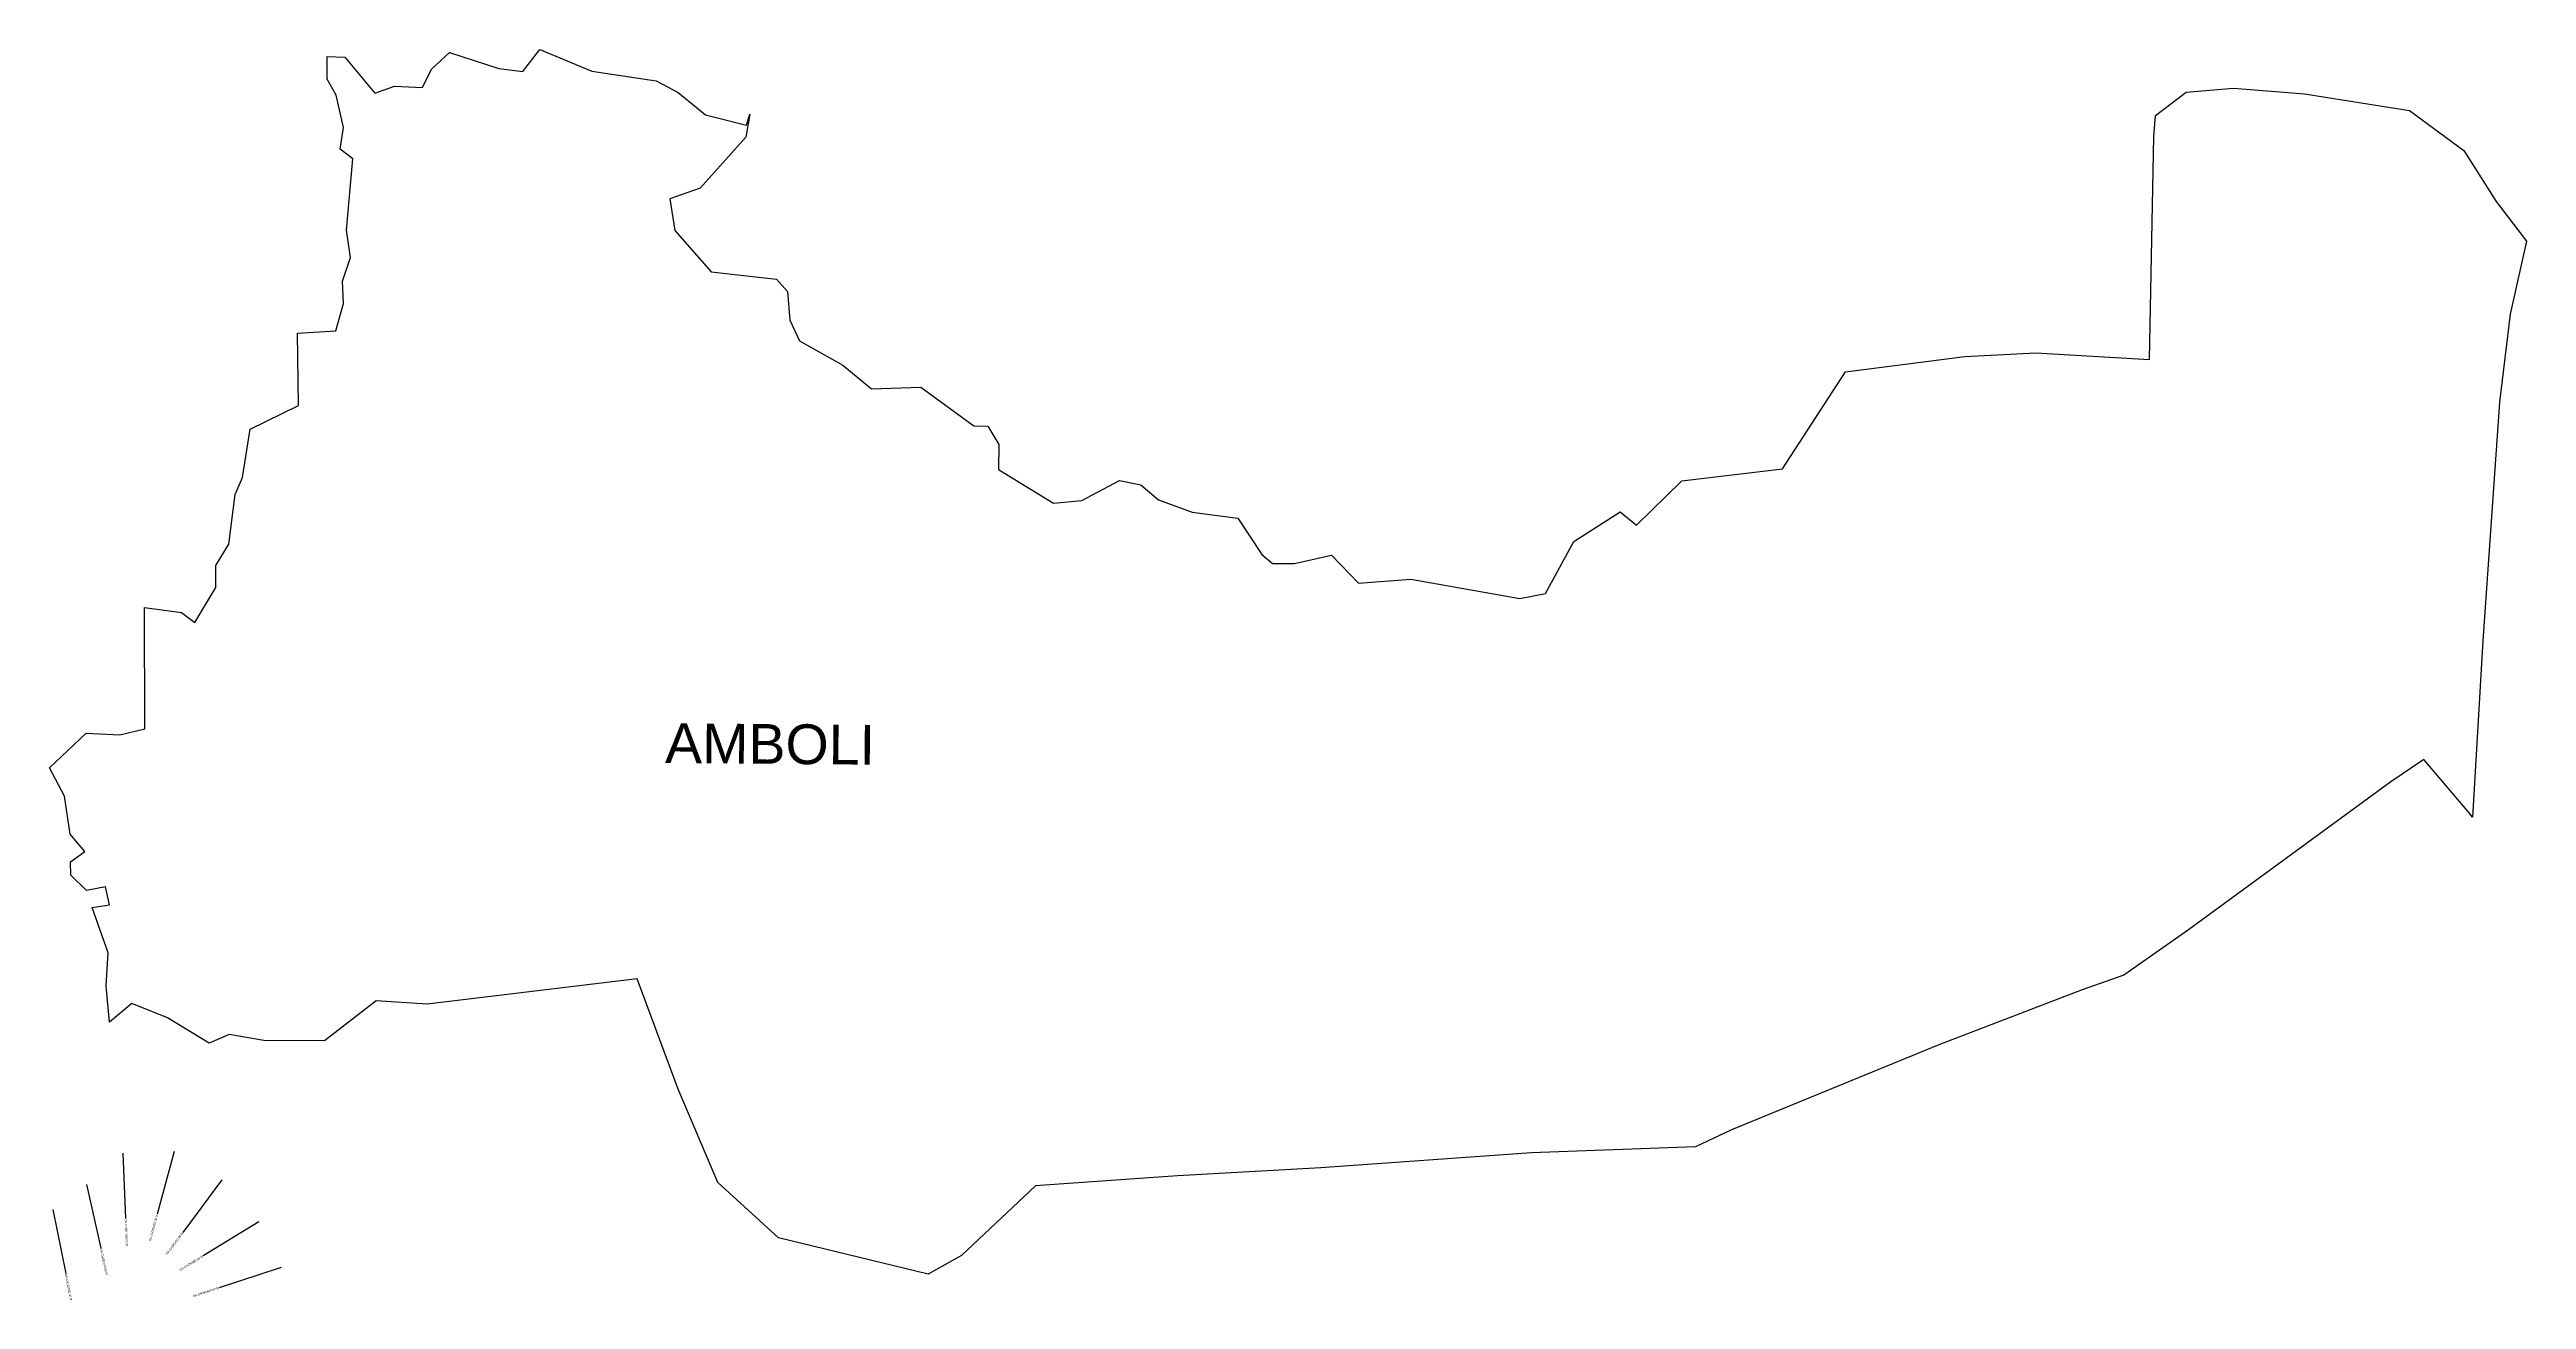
# Model space of a CAD drawing. Header units: metres. Extents: x 283831 to 291969, y 2024317 to 2027190.
# Drawn here: x 286275 to 291969, y 2024317 to 2027190 of the extents above; entities that cross this region are included whole.
import ezdxf
from ezdxf.enums import TextEntityAlignment as Align

# ---------------------------------------------------------------- set-up
doc = ezdxf.new("R2010")
doc.units = ezdxf.units.M
doc.header["$MEASUREMENT"] = 0
for name, color, linetype in [('CS', 134, 'Continuous'), ('CSMark', 6, 'Continuous'), ('village', 7, 'Continuous'), ('VILLAGE NAME', 250, 'Continuous')]:
    doc.layers.add(name, color=color, linetype=linetype)

msp = doc.modelspace()

# ---------------------------------------------------------------- linework, layer by layer
at = {"layer": 'CS'}
for p, q in [((286444, 2024652.9), (286450.4, 2024503)), ((286562.1, 2024657.3), (286522.7, 2024512.6)), ((286671.2, 2024591.6), (286581.8, 2024471.2)), ((286360.4, 2024581.5), (286393.2, 2024435.1)), ((286283.2, 2024524), (286312.6, 2024376.9)), ((286756.2, 2024495.6), (286628.4, 2024417.1)), ((286807.8, 2024390.7), (286665.2, 2024344))]:
    msp.add_line(p, q, dxfattribs=at)
at = {"layer": 'village', "color": 1}
msp.add_polyline3d([(291969.5, 2026749.8, 0), (291932.3, 2026582, 0), (291907.7, 2026379.3, 0), (291869.2, 2025830.8, 0), (291845.8, 2025425.3, 0), (291837.4, 2025435.1, 0), (291733.7, 2025557.7, 0), (291657.7, 2025506.5, 0), (291192.3, 2025166.5, 0), (291043.8, 2025062.7, 0), (290948.1, 2025028.5, 0), (290618.9, 2024902.4, 0), (290141.7, 2024707, 0), (290059.4, 2024668.1, 0), (289682.4, 2024654, 0), (289198, 2024619.5, 0), (288868.8, 2024600.8, 0), (288541.9, 2024578.1, 0), (288372, 2024417.6, 0), (288295.6, 2024375.2, 0), (287951.2, 2024458.3, 0), (287811.5, 2024585.7, 0), (287720.5, 2024800.5, 0), (287626, 2025054.1, 0), (287143.3, 2024995.6, 0), (287026.1, 2025003.6, 0), (286907.3, 2024911.4, 0), (286767.8, 2024912.2, 0), (286688.6, 2024925.9, 0), (286642, 2024906.3, 0), (286546.7, 2024964.1, 0), (286464.8, 2024997.2, 0), (286413.1, 2024954.3, 0), (286405.6, 2025037.9, 0), (286410.2, 2025113.6, 0), (286373.7, 2025218, 0), (286413.6, 2025224.1, 0), (286403.7, 2025265.3, 0), (286360.7, 2025256.8, 0), (286324.2, 2025292.3, 0), (286323.5, 2025322.5, 0), (286356.5, 2025346.2, 0), (286322.9, 2025386.6, 0), (286310.1, 2025473.4, 0), (286275.4, 2025539.1, 0), (286359.8, 2025618.9, 0), (286437.1, 2025614.9, 0), (286494.3, 2025628.2, 0), (286493.4, 2025907.4, 0), (286578.8, 2025895.9, 0), (286609.4, 2025872.6, 0), (286658, 2025953.3, 0), (286657.8, 2026003.9, 0), (286687.2, 2026053.1, 0), (286702.2, 2026167.5, 0), (286719, 2026206.2, 0), (286736.3, 2026317.7, 0), (286847.4, 2026371.4, 0), (286845.1, 2026538.3, 0), (286933.6, 2026543.3, 0), (286950.8, 2026605.9, 0), (286948.7, 2026657.8, 0), (286966.9, 2026712.3, 0), (286957.9, 2026774.7, 0), (286973, 2026938.5, 0), (286943.4, 2026961.3, 0), (286951, 2027010.5, 0), (286934, 2027085, 0), (286913.8, 2027122.2, 0), (286913.8, 2027173.6, 0), (286954.2, 2027172.7, 0), (287023.1, 2027089.6, 0), (287068.3, 2027106, 0), (287132.9, 2027102.8, 0), (287153.2, 2027144.5, 0), (287195.1, 2027183.1, 0), (287308.5, 2027146.1, 0), (287363.3, 2027139.5, 0), (287402.6, 2027189.9, 0), (287521.9, 2027140.3, 0), (287670.1, 2027118.2, 0), (287720.4, 2027091.3, 0), (287783.7, 2027040.1, 0), (287877.6, 2027015.8, 0), (287885.5, 2027041.1, 0), (287876.3, 2026988.8, 0), (287771, 2026871.1, 0), (287701.6, 2026846.5, 0), (287713.1, 2026773.7, 0), (287796.4, 2026679.1, 0), (287946.3, 2026662.3, 0), (287971.5, 2026633.6, 0), (287977.4, 2026568, 0), (287999.6, 2026520.3, 0), (288098.8, 2026464.3, 0), (288165.1, 2026410, 0), (288278.7, 2026413.7, 0), (288400, 2026325.3, 0), (288432.1, 2026324.5, 0), (288457.9, 2026282.1, 0), (288457, 2026225, 0), (288583.1, 2026146.9, 0), (288648.7, 2026153.4, 0), (288735, 2026199, 0), (288784.1, 2026189.4, 0), (288825.1, 2026154.8, 0), (288902.2, 2026126.2, 0), (289006.9, 2026113, 0), (289062.6, 2026029.3, 0), (289087, 2026008.6, 0), (289137.6, 2026008.8, 0), (289222.4, 2026028.1, 0), (289284.4, 2025963.7, 0), (289405, 2025972.3, 0), (289655.1, 2025928.3, 0), (289714.7, 2025939.4, 0), (289779.2, 2026059, 0), (289886.1, 2026127.4, 0), (289923.3, 2026096.7, 0), (290027.9, 2026198.3, 0), (290259.1, 2026226, 0), (290404.2, 2026449.2, 0), (290678.6, 2026484.3, 0), (290841.7, 2026492.8, 0), (291102.9, 2026477.3, 0), (291112.8, 2026989.8, 0), (291116.7, 2027038.1, 0), (291187.3, 2027092.1, 0), (291295.7, 2027101.4, 0), (291459, 2027088.3, 0), (291700.9, 2027050, 0), (291825.5, 2026957.5, 0), (291899.7, 2026840.3, 0)], close=True, dxfattribs=at)

# ---------------------------------------------------------------- texts
at = {"layer": 'CSMark'}
for s, rotation, p in [('RA-CH281260.00 M', 272.4606, (286450.5, 2024502)), ('RA-CH281160.00 M', 282.6202, (286393.4, 2024434.1)), ('RA-CH281060.00 M', 281.3036, (286312.8, 2024375.9))]:
    msp.add_text(s, height=5, rotation=rotation, dxfattribs=at).set_placement(p, align=Align.MIDDLE_LEFT)
for s, rotation, p in [('RA-CH281360.00 M', 74.7661, (286522.5, 2024511.6)), ('RA-CH281460.00 M', 53.4165, (286581.2, 2024470.4)), ('RA-CH281560.00 M', 31.5528, (286627.5, 2024416.6)), ('RA-CH281660.00 M', 18.1213, (286664.3, 2024343.7))]:
    msp.add_text(s, height=5, rotation=rotation, dxfattribs=at).set_placement(p, align=Align.MIDDLE_RIGHT)
at = {"layer": 'VILLAGE NAME', "insert": (287690.9, 2025641.4), "char_height": 91.425, "attachment_point": 1, "rotation": 359.5442}
msp.add_mtext_dynamic_manual_height_columns('{\\fArial|b0|i0|c0|p34;AMBOLI}', width=661.323, gutter_width=457.1, heights=[0], dxfattribs=at)

doc.saveas('drawing.dxf')
